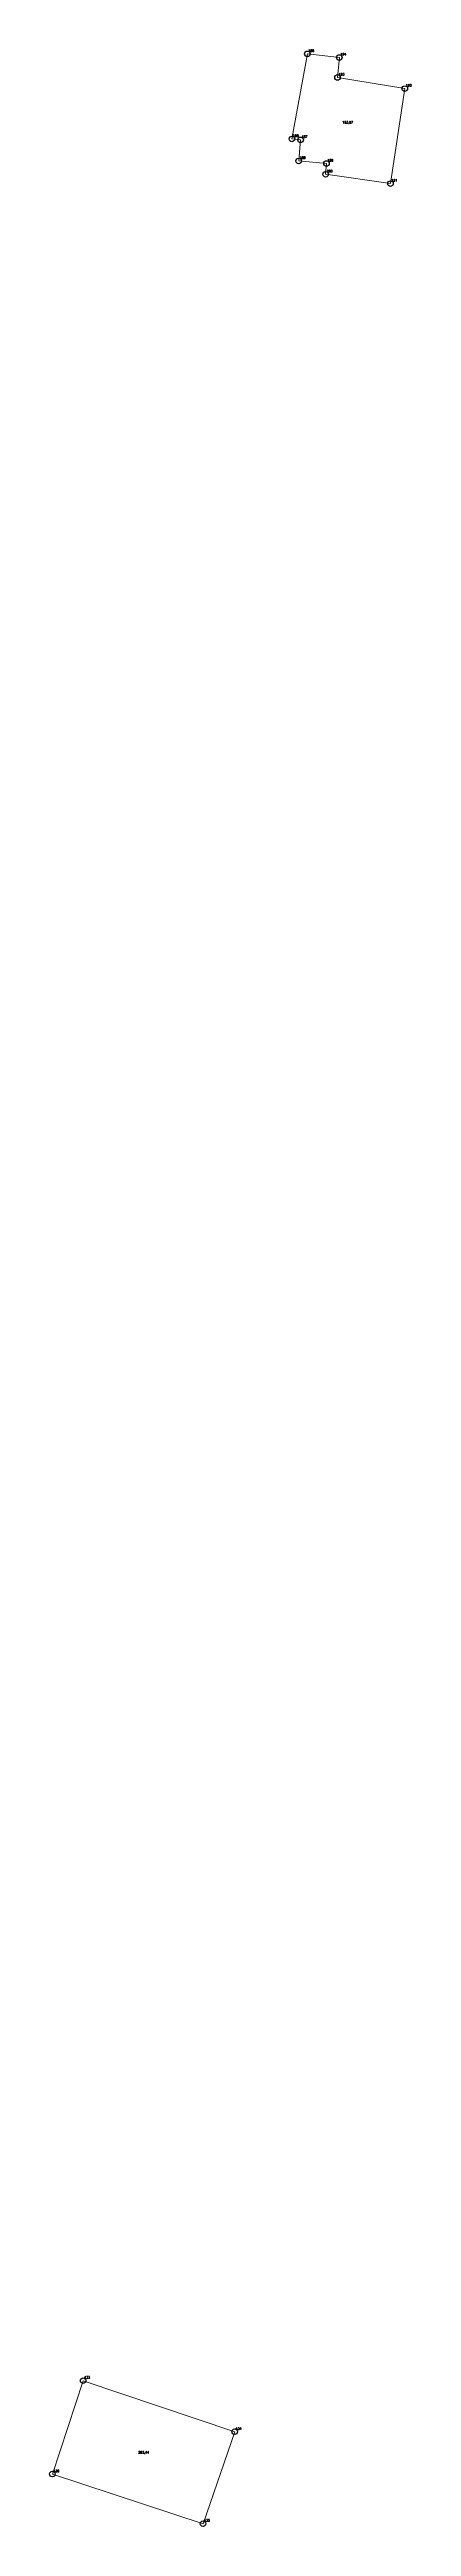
# Model space of a CAD drawing. Extents: x 1390459 to 1399894, y 355072 to 361029.
# Drawn here: x 1397176.5 to 1397225.3, y 359693.3 to 360027.6 of the extents above; entities that cross this region are included whole.
import ezdxf

# ---------------------------------------------------------------- set-up
doc = ezdxf.new("R2010")
doc.units = 0
doc.header["$PDMODE"] = 33
doc.header["$PDSIZE"] = 0.75
doc.layers.add('8 - ценная историческая застройка конец ХIX - начало ХХ века', color=7, linetype='Continuous')
doc.styles.get("Standard").update_dxf_attribs({"font": 'simplex.shx'})

msp = doc.modelspace()

# ---------------------------------------------------------------- linework, layer by layer
at = {"layer": '8 - ценная историческая застройка конец ХIX - начало ХХ века', "color": 7, "lineweight": 20}
for points in [[(1397211.28, 360027), (1397215.59, 360026.51), (1397215.34, 360023.82), (1397224.42, 360022.31), (1397222.49, 360009.49), (1397213.74, 360010.75), (1397213.85, 360012.2), (1397210.11, 360012.55), (1397210.36, 360015.4), (1397209.19, 360015.52), (1397211.28, 360027)], [(1397181.04, 359712.98), (1397201.48, 359706.09), (1397197.21, 359693.68), (1397176.89, 359700.38), (1397181.04, 359712.98)]]:
    msp.add_lwpolyline(points, close=True, dxfattribs=at)
at = {"layer": '8 - ценная историческая застройка конец ХIX - начало ХХ века'}
for p in [(1397211.28, 360027), (1397215.59, 360026.51), (1397215.34, 360023.82), (1397224.42, 360022.31), (1397209.19, 360015.52), (1397210.36, 360015.4), (1397210.11, 360012.55), (1397213.85, 360012.2), (1397213.74, 360010.75), (1397222.49, 360009.49), (1397181.04, 359712.98), (1397201.48, 359706.09), (1397176.89, 359700.38), (1397197.21, 359693.68)]:
    msp.add_point(p, dxfattribs=at)

# ---------------------------------------------------------------- texts
at = {"layer": '8 - ценная историческая застройка конец ХIX - начало ХХ века', "color": 7}
for s, p in [('185', (1397211.41, 360027.27)), ('194', (1397215.72, 360026.79)), ('193', (1397215.47, 360024.1)), ('192', (1397224.55, 360022.58)), ('186', (1397209.32, 360015.79)), ('187', (1397210.49, 360015.68)), ('183,97', (1397216, 360017.59)), ('188', (1397210.24, 360012.82)), ('189', (1397213.98, 360012.47)), ('190', (1397213.87, 360011.02)), ('191', (1397222.62, 360009.77)), ('433', (1397181.17, 359713.26)), ('434', (1397201.61, 359706.36)), ('283,44', (1397188.48, 359703.16)), ('436', (1397177.02, 359700.65)), ('435', (1397197.33, 359693.96))]:
    msp.add_text(s, height=0.311, dxfattribs=at).set_placement(p)

doc.saveas('drawing.dxf')
